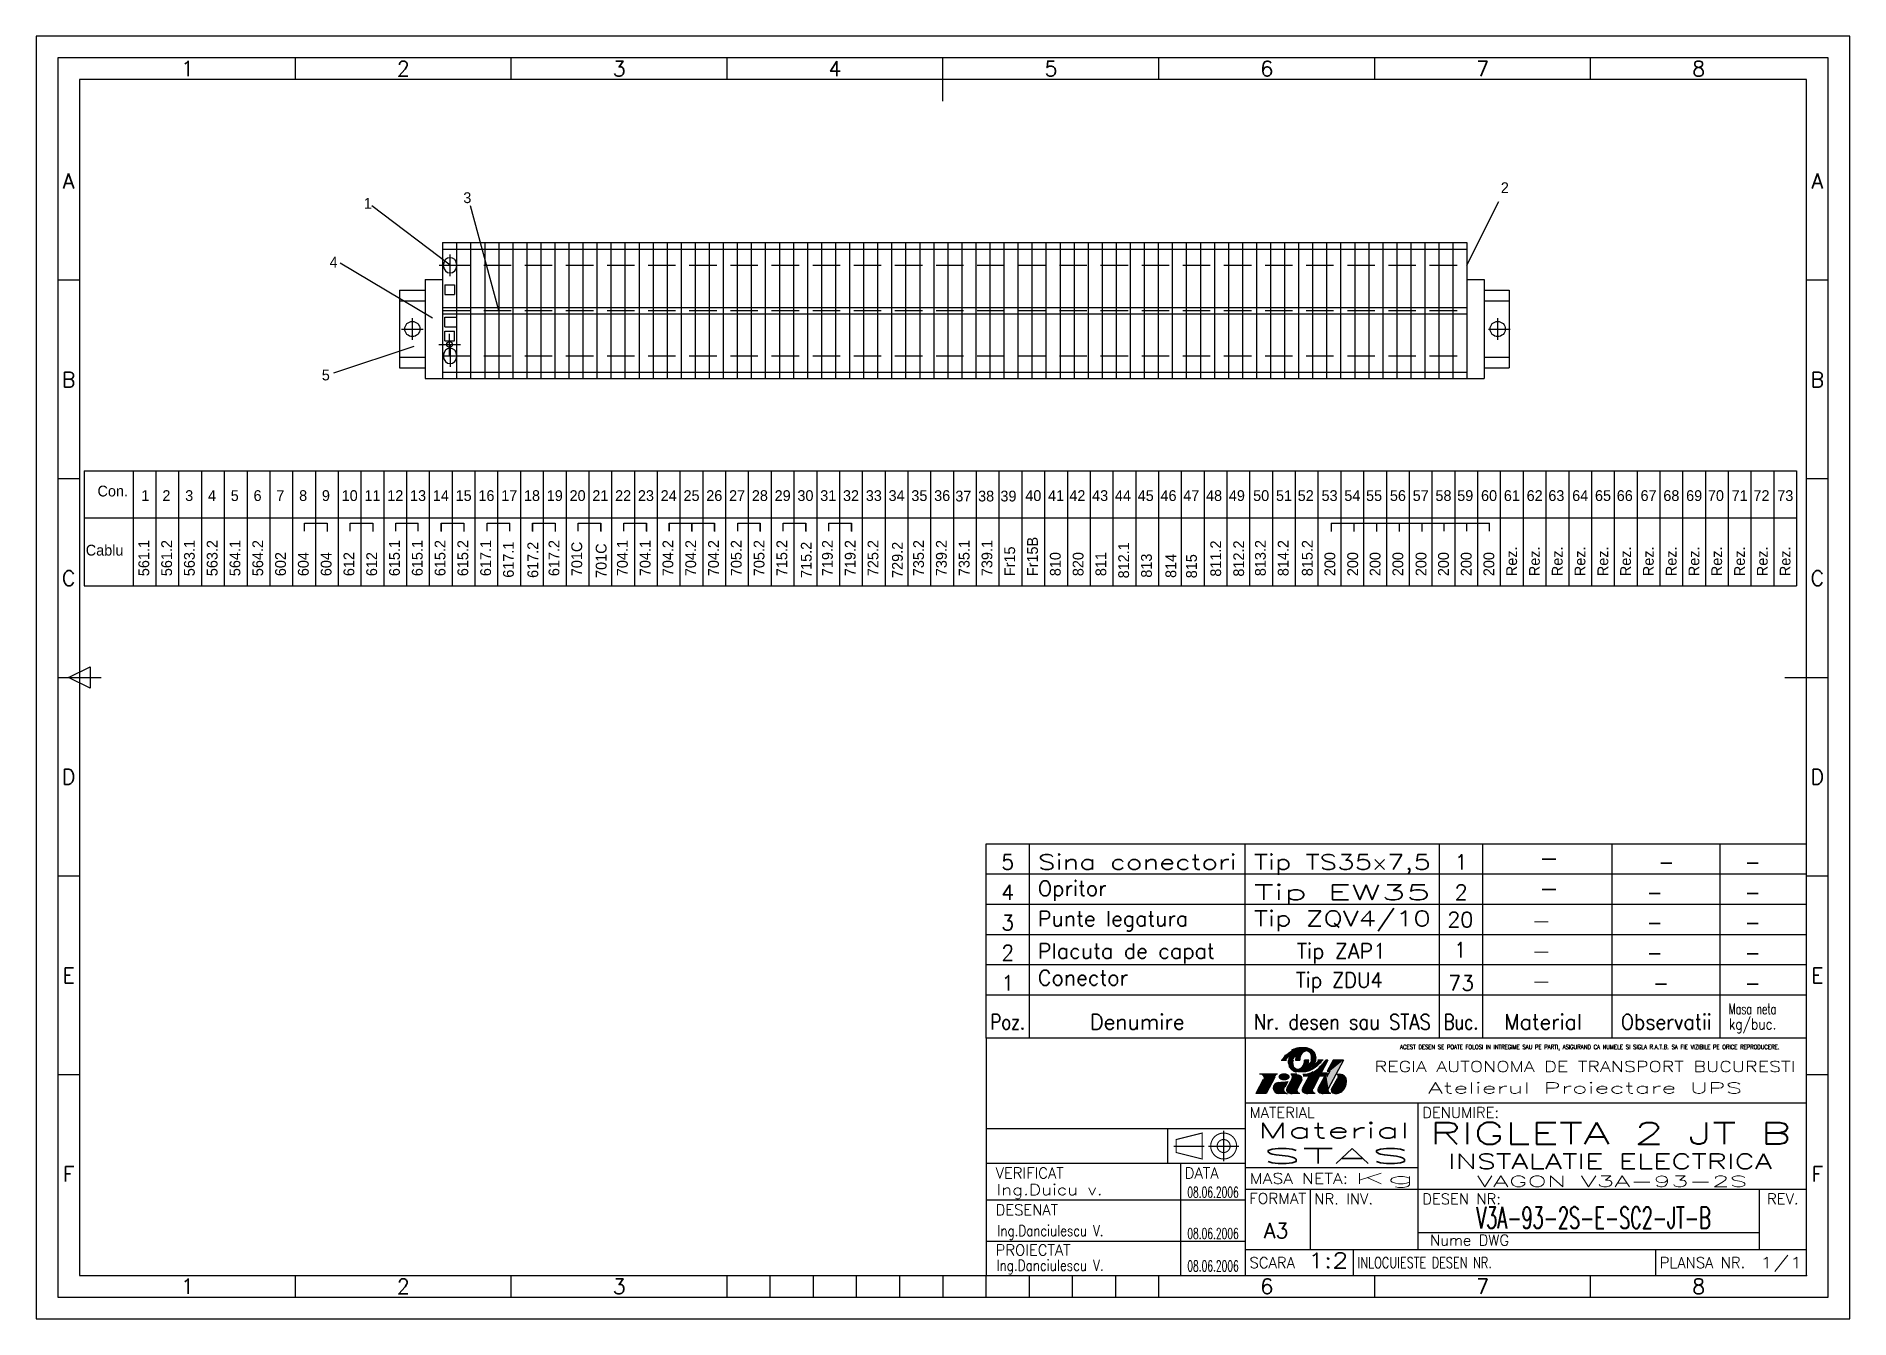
# Model space of a CAD drawing. Header units: millimetres. Extents: x 58 to 478, y 12 to 309.
import ezdxf
from ezdxf.enums import TextEntityAlignment as Align

# ---------------------------------------------------------------- set-up
doc = ezdxf.new("R2010")
doc.units = ezdxf.units.MM
doc.linetypes.add('DASHED2', pattern=[9.525, 6.35, -3.175])
doc.layers.add('LIN_GR', color=3, linetype='Continuous')
doc.layers.add('LIN_SUB', color=7, linetype='Continuous')
doc.styles.add('ISO', font='SIMPLEX.SHX')
doc.styles.add('ISOCP', font='SIMPLEX.SHX')
doc.styles.add('ROMANC', font='romanc')

msp = doc.modelspace()

# ---------------------------------------------------------------- texts
at = {"color": 50}
for s, style, p in [('1', 'ISOCP', (93.37, 301.73)), ('2', 'ISO', (143.37, 301.73)), ('3', 'ISO', (193.37, 301.73)), ('4', 'ISO', (243.37, 301.73)), ('5', 'ISO', (293.37, 301.73)), ('6', 'ISO', (343.37, 301.73)), ('7', 'ISO', (393.37, 301.73)), ('8', 'ISO', (443.37, 301.73)), ('A', 'ISO', (65.87, 275.73)), ('A', 'ISO', (470.87, 275.73)), ('B', 'ISO', (65.87, 229.73)), ('B', 'ISO', (470.87, 229.73)), ('C', 'ISO', (65.87, 183.73)), ('C', 'ISO', (470.87, 183.73)), ('D', 'ISO', (65.87, 137.73)), ('D', 'ISO', (470.87, 137.73)), ('E', 'ISO', (65.87, 91.73)), ('E', 'ISO', (470.87, 91.73)), ('F', 'ISO', (65.87, 45.73)), ('F', 'ISO', (470.87, 45.73)), ('1', 'ISOCP', (93.37, 19.73)), ('2', 'ISO', (143.37, 19.73)), ('3', 'ISO', (193.37, 19.73)), ('6', 'ISO', (343.37, 19.73)), ('7', 'ISO', (393.37, 19.73)), ('8', 'ISO', (443.37, 19.73))]:
    msp.add_text(s, height=3.5, dxfattribs=dict(at, style=style)).set_placement(p, align=Align.MIDDLE)
at = {"color": 1}
for s, p in [('3', (157.27, 270.6)), ('2', (397.56, 272.91)), ('1', (134.24, 269.3)), ('4', (126.29, 255.66)), ('5', (124.5, 229.54))]:
    msp.add_text(s, height=2.5, dxfattribs=at).set_placement(p)
at = {"color": 2}
for s, p in [('Con.', (72.55, 202.66)), ('1', (82.69, 201.61)), ('2', (87.58, 201.61)), ('3', (92.86, 201.61)), ('4', (98.14, 201.61)), ('5', (103.41, 201.61)), ('6', (108.69, 201.61)), ('7', (113.97, 201.61)), ('8', (119.25, 201.61)), ('9', (124.52, 201.61)), ('10', (129.1, 201.61)), ('11', (134.38, 201.61)), ('12', (139.66, 201.61)), ('13', (144.94, 201.61)), ('14', (150.21, 201.61)), ('15', (155.49, 201.61)), ('16', (160.77, 201.61)), ('17', (166.05, 201.61)), ('18', (171.32, 201.61)), ('19', (176.6, 201.61)), ('20', (181.88, 201.61)), ('21', (187.16, 201.61)), ('22', (192.43, 201.61)), ('23', (197.71, 201.61)), ('24', (202.99, 201.61)), ('25', (208.27, 201.61)), ('26', (213.54, 201.61)), ('27', (218.82, 201.61)), ('28', (224.1, 201.61)), ('29', (229.38, 201.61)), ('30', (234.65, 201.61)), ('31', (239.93, 201.61)), ('32', (245.21, 201.61)), ('33', (250.49, 201.61)), ('34', (255.76, 201.61)), ('35', (261.04, 201.61)), ('36', (266.32, 201.61)), ('37', (271.22, 201.5)), ('38', (276.5, 201.5)), ('39', (281.67, 201.5)), ('40', (287.43, 201.61)), ('41', (292.71, 201.61)), ('42', (297.63, 201.61)), ('43', (302.9, 201.61)), ('44', (308.18, 201.61)), ('45', (313.46, 201.61)), ('46', (318.74, 201.61)), ('47', (324.01, 201.61)), ('48', (329.29, 201.61)), ('49', (334.57, 201.61)), ('50', (340.2, 201.61)), ('51', (345.48, 201.61)), ('52', (350.52, 201.61)), ('53', (356.04, 201.61)), ('54', (361.31, 201.61)), ('55', (366.35, 201.61)), ('56', (371.87, 201.61)), ('57', (377.15, 201.61)), ('58', (382.42, 201.61)), ('59', (387.46, 201.61)), ('60', (392.98, 201.61)), ('61', (398.26, 201.61)), ('62', (403.54, 201.61)), ('63', (408.57, 201.61)), ('64', (414.09, 201.61)), ('65', (419.37, 201.61)), ('66', (424.41, 201.61)), ('67', (429.92, 201.61)), ('68', (435.2, 201.61)), ('69', (440.48, 201.61)), ('70', (445.52, 201.61)), ('71', (451.03, 201.61)), ('72', (456.07, 201.61)), ('73', (461.59, 201.61)), ('Cablu', (69.83, 188.97))]:
    msp.add_text(s, height=2.5, dxfattribs=at).set_placement(p)
for s, p in [('561.1', (84.53, 184.2)), ('561.2', (89.81, 184.2)), ('563.1', (95.08, 184.2)), ('563.2', (100.36, 184.2)), ('564.1', (105.64, 184.2)), ('564.2', (110.92, 184.2)), ('602', (116.19, 184.2)), ('604', (121.47, 184.2)), ('604', (126.75, 184.2)), ('612', (132.03, 184.2)), ('612', (137.3, 184.2)), ('615.1', (142.58, 184.2)), ('615.1', (147.86, 184.2)), ('615.2', (153.14, 184.2)), ('615.2', (158.41, 184.2)), ('617.1', (163.69, 184.2)), ('617.1', (168.97, 183.84)), ('617.2', (174.62, 183.79)), ('617.2', (179.52, 184.2)), ('701C', (184.8, 184.2)), ('701C', (190.45, 183.79)), ('704.1', (195.36, 184.2)), ('704.1', (200.63, 184.2)), ('704.2', (205.91, 184.2)), ('704.2', (211.19, 184.2)), ('704.2', (216.47, 184.2)), ('705.2', (221.74, 184.2)), ('705.2', (227.02, 184.2)), ('715.2', (232.3, 184.2)), ('715.2', (237.95, 183.79)), ('719.2', (242.85, 184.2)), ('719.2', (248.13, 184.2)), ('725.2', (253.41, 184.2)), ('729.2', (259.06, 183.79)), ('735.2', (263.96, 184.2)), ('739.2', (269.24, 184.2)), ('735.1', (274.52, 184.2)), ('739.1', (279.8, 184.2)), ('Fr15', (285.07, 184.2)), ('Fr15B', (290.35, 184.2)), ('810', (295.63, 184.2)), ('820', (300.91, 184.2)), ('811', (306.18, 184.2)), ('812.1', (311.46, 183.69)), ('813', (316.74, 183.84)), ('814', (322.39, 183.79)), ('815', (327.17, 183.72)), ('811.2', (332.78, 184.09)), ('812.2', (338.1, 184.1)), ('813.2', (343.13, 184.2)), ('814.2', (348.41, 184.2)), ('815.2', (353.99, 184.2)), ('200', (359.22, 184.2)), ('200', (364.5, 184.2)), ('200', (369.69, 184.2)), ('200', (374.97, 184.2)), ('200', (380.33, 184.2)), ('200', (385.53, 184.2)), ('200', (390.8, 184.2)), ('200', (396.04, 184.2)), ('Rez.', (401.32, 184.2)), ('Rez.', (406.59, 184.2)), ('Rez.', (411.87, 184.2)), ('Rez.', (417.15, 184.2)), ('Rez.', (422.43, 184.2)), ('Rez.', (427.7, 184.2)), ('Rez.', (432.98, 184.2)), ('Rez.', (438.26, 184.2)), ('Rez.', (443.54, 184.2)), ('Rez.', (448.81, 184.2)), ('Rez.', (454.09, 184.2)), ('Rez.', (459.37, 184.2)), ('Rez.', (464.65, 184.2))]:
    msp.add_text(s, height=2.5, rotation=90, dxfattribs=at).set_placement(p)
at = {"layer": 'LIN_GR', "color": 3, "style": 'ISOCP'}
for s, p in [('5', (283.37, 116.23)), ('4', (283.37, 109.23)), ('3', (283.37, 102.23)), ('2', (283.37, 95.23)), ('1', (283.37, 88.23))]:
    msp.add_text(s, height=3.5, dxfattribs=at).set_placement(p, align=Align.CENTER)
at = {"layer": 'LIN_SUB', "color": 2, "style": 'ISOCP'}
for s, height, width, p, p2 in [('Sina conectori', 3.5, 1.226667, (290.37, 116.23), (336.37, 116.23)), ('Tip TS35x7,5', 3.5, 1.211823, (340.37, 116.23), (381.37, 116.23)), ('   -   ', 3.5, 0.942857, (397.37, 117.13), (419.37, 117.13)), ('Tip EW35', 3.5, 1.744681, (340.37, 109.23), (381.37, 109.23)), ('   -   ', 3.5, 0.942857, (397.37, 110.13), (419.37, 110.13)), ('Tip ZQV4/10', 3.5, 1.242424, (340.37, 103.18), (381.37, 103.18)), ('   -   ', 2.5, 1.32, (395.59, 103.09), (417.59, 103.09)), ('   -   ', 2.5, 1.32, (395.59, 96.09), (417.59, 96.09)), ('   -   ', 2.5, 1.32, (395.59, 89.09), (417.59, 89.09)), ('Masa neta', 2.5, 0.573913, (450.37, 82.73), (461.37, 82.73)), ('Poz.', 3.5, 0.813559, (279.37, 79.23), (287.37, 79.23)), ('Nr. desen sau STAS', 3.5, 0.763975, (340.37, 79.23), (381.37, 79.23)), ('Buc.', 3.5, 0.8, (384.37, 79.23), (392.37, 79.23)), ('Material', 3.5, 0.93913, (398.37, 79.23), (416.37, 79.23)), ('Observatii', 3.5, 0.851351, (425.37, 79.23), (446.37, 79.23)), ('kg/buc.', 2.5, 0.796552, (450.37, 79.23), (461.37, 79.23))]:
    msp.add_text(s, height=height, dxfattribs=dict(at, width=width)).set_placement(p, p2, align=Align.FIT)
for s, p in [('1', (388.37, 116.23)), ('2', (388.37, 109.23)), ('20', (388.18, 102.92)), ('1', (388.18, 95.92)), ('73', (388.37, 88.23)), ('Denumire', (313.37, 79.23))]:
    msp.add_text(s, height=3.5, dxfattribs=at).set_placement(p, align=Align.CENTER)
at = {"layer": 'LIN_SUB', "color": 2, "style": 'ISOCP', "width": 0.942857}
for s, p in [('-', (434.08, 116.23)), ('  -', (426.85, 109.23)), ('  -', (426.85, 102.23)), ('  -', (426.85, 95.23)), ('Tip ZDU4', (350.12, 88.94))]:
    msp.add_text(s, height=3.5, dxfattribs=at).set_placement(p)
for p in [(455.87, 116.23), (455.87, 109.23), (455.87, 102.23), (455.87, 95.23), (434.64, 88.23), (455.87, 88.23)]:
    msp.add_text('-', height=3.5, dxfattribs=at).set_placement(p, align=Align.CENTER)
at = {"layer": 'LIN_SUB', "color": 2, "style": 'ISOCP'}
for s, p in [('Opritor', (290.37, 110.14)), ('Punte legatura', (290.37, 103.14)), ('Conector', (290.37, 89.44))]:
    msp.add_text(s, height=3.5, dxfattribs=at).set_placement(p)
at = {"layer": 'LIN_SUB', "color": 50, "style": 'ISOCP', "width": 0.891304}
msp.add_text('Placuta de capat', height=3.5, dxfattribs=at).set_placement((290.34, 95.64), (331.34, 95.64), align=Align.FIT)
at = {"layer": 'LIN_SUB', "color": 50, "style": 'ISOCP'}
msp.add_text('Tip ZAP1', height=3.5, dxfattribs=at).set_placement((350.29, 95.64))

# ---------------------------------------------------------------- blocks, each defined once
blk = doc.blocks.new('ind3_12')
at = {"color": 70}
for p, q in [((0, 55), (-190, 55)), ((-190, 55), (-190, 0)), ((-130, 55), (-130, 0)), ((-130, 40), (0, 40)), ((-190, 26), (-130, 26))]:
    blk.add_line(p, q, dxfattribs=at)
at = {"color": 40}
for p, q in [((-122.56, 46.63), (-126.68, 46.63)), ((-121.71, 49.9), (-120.46, 49.9)), ((-118.05, 46.63), (-119.46, 46.63)), ((-118.34, 49.9), (-117.36, 49.9)), ((-115.18, 46.28), (-116.74, 43.36)), ((-116.7, 46.63), (-116.29, 46.65)), ((-116.6, 46.28), (-115.18, 46.28)), ((-115.31, 49.9), (-116.29, 49.9)), ((-116.29, 46.65), (-115.69, 46.73)), ((-115.69, 46.73), (-115.27, 46.82)), ((-115.27, 46.82), (-114.78, 46.97)), ((-114.78, 46.97), (-114.27, 47.24)), ((-112.77, 46.28), (-114.38, 43.26)), ((-111.94, 49.9), (-113.19, 49.9)), ((-112.95, 48.16), (-112.68, 48.4)), ((-112.77, 46.28), (-111.36, 46.28)), ((-112.68, 48.4), (-112.61, 48.47)), ((-110.84, 49.9), (-112.41, 46.97)), ((-112.41, 46.97), (-110.99, 46.97)), ((-110.84, 49.9), (-111.36, 49.9)), ((-110.99, 46.97), (-111.36, 46.28)), ((-110.41, 47.32), (-111.15, 45.93)), ((-109.64, 49.9), (-111.01, 47.32)), ((-111.01, 47.32), (-110.41, 47.32)), ((-107.23, 49.9), (-110.77, 43.26)), ((-107.23, 49.9), (-109.64, 49.9)), ((-108.78, 46.63), (-108.09, 46.63)), ((-125.82, 45.38), (-127.54, 42.15)), ((-125.13, 42.15), (-127.54, 42.15)), ((-123.11, 45.94), (-125.13, 42.15)), ((-120.23, 42.15), (-122.21, 42.15)), ((-120.12, 44.91), (-120.81, 43.6)), ((-119.12, 45.67), (-120.36, 43.36)), ((-117.39, 42.15), (-119.15, 42.15)), ((-116.85, 45.42), (-118, 43.26)), ((-117.39, 42.15), (-117.72, 42.33)), ((-113.77, 42.15), (-115.53, 42.15)), ((-113.77, 42.15), (-114.1, 42.33)), ((-111.75, 45.93), (-113.13, 43.36)), ((-110.16, 42.15), (-111.92, 42.15)), ((-111.75, 45.93), (-111.15, 45.93)), ((-110.16, 42.15), (-110.49, 42.33)), ((-108.74, 45.59), (-109.99, 43.26))]:
    blk.add_line(p, q, dxfattribs=at)
at = {"color": 240}
for p, q in [((-90, 40), (-90, 6)), ((-130, 34), (-190, 34)), ((-148, 34), (-148, 26)), ((-146.5, 30), (-139.5, 30)), ((-138.5, 30), (-131.5, 30)), ((-135, 33.5), (-135, 26.5)), ((-145, 26), (-145, 0)), ((-130, 25), (-90, 25)), ((-190, 17.5), (-130, 17.5)), ((-130, 20), (0, 20)), ((-115, 20), (-115, 6)), ((-11, 20), (-11, 6)), ((-90, 10), (-11, 10)), ((-190, 8), (-130, 8)), ((-130, 6), (0, 6)), ((-105, 6), (-105, 0)), ((-35, 6), (-35, 0))]:
    blk.add_line(p, q, dxfattribs=at)
at = {"color": 40}
for points in [[(-114.74, 49.9, 0.04888), (-114.64, 50.37, 0.067418), (-114.64, 50.71, 0.012512), (-114.71, 51.12, 0.046313), (-114.74, 51.23, 0.02866), (-114.83, 51.43, 0.04799), (-114.9, 51.53, 0.027533), (-115.01, 51.65, 0.02878), (-115.12, 51.74, 0.020408), (-115.27, 51.85, 0.028785), (-115.38, 51.91, 0.02307), (-115.48, 51.96, 0.025276), (-115.58, 51.99, 0.029587), (-115.69, 52.01, 0.0261), (-115.8, 52.02, 0.034106), (-115.93, 52.02, 0.03305), (-116.05, 52, 0.031407), (-116.17, 51.97, 0.027201), (-116.3, 51.91, 0.027571), (-116.45, 51.82, 0.032433), (-116.58, 51.73, 0.017982), (-116.7, 51.62, 0.025528), (-116.79, 51.53, 0.009898), (-116.89, 51.41, 0.014131), (-116.96, 51.31, 0.005952), (-117.02, 51.22, 0.007874), (-117.06, 51.15, 0.013516), (-117.13, 51.03, 0.012262), (-117.2, 50.9, 0.010996), (-117.25, 50.78, 0.020912), (-117.28, 50.71, 0.006638), (-117.28, 50.69, 0.003922), (-117.3, 50.64, 0.014081), (-117.33, 50.52, 0.011261), (-117.36, 50.37, 0.018498), (-117.36, 50.34, 0.00311), (-117.38, 50.18, 0.039527), (-117.38, 50.07, 0.0256), (-117.36, 49.9)], [(-113.68, 49.9, 0.047001), (-113.61, 50.39, 0.072657), (-113.64, 50.71, 0.024176), (-113.81, 51.3, 0.05712), (-113.92, 51.53, 0.02409), (-114.05, 51.71, 0.014395), (-114.28, 51.99, 0.046768), (-114.45, 52.15, 0.031027), (-114.74, 52.35)], [(-119.97, 49.9, 0.047001), (-120.05, 49.4, 0.072657), (-120.01, 49.08, 0.024176), (-119.84, 48.49, 0.05712), (-119.73, 48.26, 0.02409), (-119.6, 48.09, 0.014395), (-119.38, 47.81, 0.046768), (-119.2, 47.65, 0.031027), (-118.91, 47.44)], [(-118.91, 49.9, 0.04888), (-119.02, 49.43, 0.067418), (-119.01, 49.08, 0.012512), (-118.94, 48.67, 0.046313), (-118.91, 48.56, 0.02866), (-118.82, 48.37, 0.04799), (-118.75, 48.26, 0.027533), (-118.64, 48.15, 0.02878), (-118.53, 48.05, 0.020408), (-118.39, 47.95, 0.028785), (-118.28, 47.88, 0.02307), (-118.17, 47.84, 0.025276), (-118.07, 47.8, 0.029587), (-117.97, 47.78, 0.0261), (-117.85, 47.77, 0.034106), (-117.73, 47.77, 0.03305), (-117.6, 47.79, 0.031407), (-117.48, 47.83, 0.027201), (-117.36, 47.88, 0.027571), (-117.2, 47.97, 0.032433), (-117.07, 48.06, 0.017982), (-116.95, 48.18, 0.025528), (-116.87, 48.26, 0.009898), (-116.76, 48.39, 0.014131), (-116.7, 48.48, 0.005952), (-116.63, 48.57, 0.007874), (-116.59, 48.64, 0.013516), (-116.52, 48.76, 0.012262), (-116.45, 48.9, 0.010996), (-116.4, 49.02, 0.020912), (-116.38, 49.08, 0.006638), (-116.37, 49.11, 0.003922), (-116.35, 49.16, 0.014081), (-116.32, 49.28, 0.011261), (-116.29, 49.42, 0.018498), (-116.29, 49.45, 0.00311), (-116.27, 49.61, 0.039527), (-116.27, 49.73, 0.0256), (-116.29, 49.9)]]:
    blk.add_lwpolyline(points, format="xyb", dxfattribs=at)
at = {"color": 40, "flags": 128}
blk.add_lwpolyline([(-108.71, 42.18, 0.07519), (-108.1, 42.37, 0.103495), (-107.27, 43.01, 0.091904), (-106.74, 43.94, 0.085107), (-106.54, 45.08, 0.085107)], format="xyb", dxfattribs=at)
at = {"color": 240}
for points in [[(-146, 31.5, 0.25, 0.25, 0), (-140, 33, 0.25, 0.25, 0), (-140, 27, 0.25, 0.25, 0), (-146, 28.5, 0.25, 0.25, 0)], [(-135, 31.5, 0.25, 0.25, 1), (-135, 28.5, 0.25, 0.25, 1)]]:
    blk.add_lwpolyline(points, format="xyseb", close=True, dxfattribs=at)
blk.add_lwpolyline([(-135, 33, 0.25, 0.25, 1), (-135, 27, 0.25, 0.25, 1), (-135, 33, 0.25, 0.25, 1)], format="xyseb", dxfattribs=at)
at = {"color": 40}
for centre, radius, start, end in [((-96.55, 26.7), 34.29, 134.6817, 135.4865), ((-117.71, 49.53), 2.3, 144.0002, 170.76), ((-117.8, 49.83), 2.74, 113.911, 122.24), ((-115.81, 45.34), 7.65, 108.9325, 113.911), ((-115.07, 49.86), 3.27, 161.7905, 179.2848), ((-117.59, 50.52), 2.17, 96.8211, 108.9325), ((-116.41, 40.67), 12.1, 91.6964, 96.8211), ((-116.61, 47.25), 5.51, 78.6042, 91.6964), ((-116, 50.28), 2.42, 58.8019, 78.6042), ((-119.73, 46), 0.689, 331.9275, 66.4849), ((-117.66, 49.52), 2.42, 238.8019, 258.6042), ((-118.58, 49.94), 3.27, 341.7905, 359.2848), ((-115.94, 50.27), 2.3, 324.0002, 350.76), ((-145.94, 81.79), 47.13, 315, 315.973), ((-113.12, 49.86), 0.893, 316.8981, 318.6566), ((-115.09, 51.98), 4.23, 315.973, 321.3402), ((-122.28, 57.73), 13.43, 321.3402, 324.353), ((-108.09, 45.08), 1.55, 0, 90), ((-122.21, 43.44), 1.29, 94.5979, 270), ((-177.94, 750.15), 707.62, 274.50891, 274.68697), ((-120.23, 42.84), 0.689, 201.8729, 270), ((-119.75, 43.03), 0.689, 151.9275, 234.4615), ((-119.15, 43.87), 1.72, 234.4615, 270), ((-117.39, 42.94), 0.689, 151.9275, 241.9275), ((-116.14, 43.03), 0.689, 151.9275, 234.4615), ((-115.53, 43.87), 1.72, 234.4615, 270), ((-113.78, 42.94), 0.689, 151.9275, 241.9275), ((-112.52, 43.03), 0.689, 151.9275, 234.4615), ((-111.92, 43.87), 1.72, 234.4615, 270), ((-110.16, 42.94), 0.689, 151.9275, 241.9275), ((-109.38, 42.94), 0.689, 151.9275, 242.7821), ((-108.99, 43.7), 1.55, 242.7821, 280.2311)]:
    blk.add_arc(centre, radius, start, end, dxfattribs=at)
blk.add_point((0, 0))
for points in [[(-121.71, 49.9), (-120.46, 49.9), (-121.21, 50.52), (-120.18, 50.33)], [(-121.21, 50.52), (-120.18, 50.33), (-120.72, 51.03), (-119.93, 50.59)], [(-120.72, 51.03), (-119.93, 50.59), (-120.22, 51.49), (-119.57, 50.88)], [(-120.22, 51.49), (-119.57, 50.88), (-119.6, 51.93), (-118.18, 50.88)], [(-119.84, 50.38), (-118.6, 50.45), (-119.97, 49.9), (-118.91, 49.9)], [(-119.57, 50.88), (-118.18, 50.88), (-119.84, 50.38), (-118.6, 50.45)], [(-119.6, 51.93), (-118.18, 50.88), (-118.87, 52.35), (-118.18, 50.88)], [(-118.87, 52.35), (-118.18, 50.88), (-118.21, 52.6), (-118.18, 50.88)], [(-117.31, 50.61), (-118.27, 50.54), (-117.37, 50.27), (-118.32, 50.22)], [(-117.09, 51.1), (-118.18, 50.88), (-117.31, 50.61), (-118.27, 50.54)], [(-118.21, 52.6), (-118.18, 50.88), (-117.81, 52.68), (-118.18, 50.88)], [(-116.87, 52.76), (-118.18, 50.88), (-116.31, 52.75), (-118.18, 50.88)], [(-117.81, 52.68), (-118.18, 50.88), (-116.87, 52.76), (-118.18, 50.88)], [(-116.08, 51.99), (-116.31, 52.75), (-116.62, 51.7), (-118.18, 50.88)], [(-116.62, 51.7), (-118.18, 50.88), (-117.09, 51.1), (-118.18, 50.88)], [(-115.84, 51.99), (-116.08, 51.99), (-116.32, 51.86)], [(-116.31, 52.75), (-115.41, 52.63), (-115.84, 52.71)], [(-115.54, 51.98), (-115.41, 52.63), (-116.08, 51.99), (-116.31, 52.75)], [(-115.84, 51.99), (-115.54, 51.98), (-115.91, 51.97), (-115.51, 51.96)], [(-115.73, 51.96), (-115.33, 51.85), (-115.51, 51.96)], [(-115.09, 51.72), (-114.87, 52.42), (-115.54, 51.98), (-115.41, 52.63)], [(-115.41, 52.63), (-114.87, 52.42), (-115.11, 52.53)], [(-114.87, 51.48), (-114.18, 51.87), (-115.09, 51.72), (-114.87, 52.42)], [(-114.87, 52.42), (-114.18, 51.87), (-114.48, 52.17)], [(-114.68, 50.99), (-113.86, 51.41), (-114.87, 51.48), (-114.18, 51.87)], [(-114.63, 50.55), (-113.67, 50.85), (-114.68, 50.99), (-113.86, 51.41)], [(-114.65, 50.25), (-113.62, 50.26), (-114.63, 50.55), (-113.67, 50.85)], [(-113.67, 50.85), (-113.62, 50.26), (-113.61, 50.56)], [(-126.68, 46.63), (-122.56, 46.63), (-126.26, 46.53), (-122.84, 46.34)], [(-126.26, 46.53), (-122.84, 46.34), (-125.96, 46.29), (-123.05, 46.05)], [(-123.05, 46.05), (-125.96, 46.29), (-123.11, 45.94), (-125.77, 45.87)], [(-122.2, 46.34), (-122.22, 45.73), (-122.28, 46.18), (-122.28, 45.84)], [(-122.07, 46.5), (-122.04, 45.53), (-122.2, 46.34), (-122.22, 45.73)], [(-121.94, 46.59), (-121.9, 45.43), (-122.07, 46.5), (-122.04, 45.53)], [(-121.78, 46.68), (-121.71, 45.34), (-121.94, 46.59), (-121.9, 45.43)], [(-121.62, 46.75), (-121.56, 45.28), (-121.78, 46.68), (-121.71, 45.34)], [(-121.46, 46.79), (-121.43, 45.25), (-121.62, 46.75), (-121.56, 45.28)], [(-121.33, 46.82), (-121.31, 45.23), (-121.46, 46.79), (-121.43, 45.25)], [(-121.21, 46.83), (-121.2, 45.22), (-121.33, 46.82), (-121.31, 45.23)], [(-121.21, 46.83), (-121.1, 46.84), (-121.09, 45.21)], [(-121.09, 45.21), (-120.9, 45.21), (-121.21, 46.83), (-121.2, 45.22)], [(-121.1, 46.84), (-120.91, 46.84), (-121.09, 45.21), (-120.9, 45.21)], [(-120.9, 45.21), (-120.91, 46.84), (-120.81, 45.22), (-120.81, 46.83)], [(-120.81, 45.22), (-120.81, 46.83), (-120.68, 45.23), (-120.69, 46.82)], [(-120.68, 45.23), (-120.69, 46.82), (-120.56, 45.25), (-120.55, 46.79)], [(-120.56, 45.25), (-120.55, 46.79), (-120.42, 45.29), (-120.43, 46.76)], [(-120.42, 45.29), (-120.43, 46.76), (-120.27, 45.34), (-120.27, 46.7)], [(-120.27, 45.34), (-120.27, 46.7), (-120.14, 45.41), (-120.13, 46.63)], [(-120.14, 45.41), (-120.13, 46.63), (-119.97, 45.52), (-119.99, 46.54)], [(-119.97, 49.9), (-118.91, 49.9), (-120.05, 49.4), (-119, 49.53)], [(-120.05, 49.4), (-119, 49.53), (-119.94, 48.79), (-119, 49.02)], [(-120.05, 49.4), (-119.94, 48.79), (-120.04, 49.24)], [(-120.04, 49.24), (-119.94, 48.79), (-120.03, 49.13)], [(-119.97, 45.52), (-119.99, 46.54), (-119.84, 45.65), (-119.88, 46.44)], [(-119.94, 48.79), (-119, 49.02), (-119.72, 48.25), (-118.92, 48.6)], [(-119.84, 45.65), (-119.88, 46.44), (-119.74, 45.8), (-119.77, 46.3)], [(-119.74, 45.8), (-119.77, 46.3), (-119.71, 45.9), (-119.72, 46.2)], [(-119.72, 48.25), (-118.92, 48.6), (-119.33, 47.76), (-118.75, 48.27)], [(-119.72, 46.2), (-119.71, 45.9), (-119.7, 46.13), (-119.69, 46.02)], [(-119.46, 46.63), (-118.05, 46.63), (-119.08, 46.21), (-117.05, 46.31)], [(-119.33, 47.76), (-118.75, 48.27), (-118.77, 47.37), (-118.43, 47.98)], [(-119.25, 46.4), (-119.09, 46.04), (-119.08, 46.21)], [(-119.08, 46.21), (-117.05, 46.31), (-119.12, 45.67), (-116.78, 45.9)], [(-118.77, 47.37), (-118.43, 47.98), (-118.32, 47.19), (-118.12, 47.82)], [(-117.37, 50.27), (-118.32, 50.22), (-117.36, 49.9), (-118.34, 49.9)], [(-118.32, 47.19), (-118.12, 47.82), (-117.71, 47.07), (-117.72, 47.77)], [(-118.05, 46.63), (-117.05, 46.31), (-117.7, 46.59), (-117.41, 46.5)], [(-117.71, 47.07), (-117.72, 47.77), (-117.14, 47.03), (-117.33, 47.9)], [(-117.14, 47.03), (-117.33, 47.9), (-116.45, 47.06), (-117.04, 48.09)], [(-117.05, 46.31), (-116.78, 45.9), (-116.88, 46.12)], [(-116.45, 47.06), (-117.04, 48.09), (-115.94, 47.1), (-116.74, 48.42)], [(-116.7, 48.48), (-115.12, 47.31), (-116.74, 48.42)], [(-116.7, 48.48), (-116.7, 48.48), (-116.74, 48.42)], [(-115.94, 47.1), (-116.74, 48.42), (-115.12, 47.31), (-116.74, 48.42)], [(-115.18, 46.28), (-112.77, 46.28), (-116.74, 43.36), (-114.38, 43.26)], [(-116.45, 48.9), (-115.12, 47.31), (-116.7, 48.48)], [(-116.22, 46.66), (-116.7, 46.63), (-116.6, 46.28)], [(-116.6, 46.28), (-111.36, 46.28), (-116.22, 46.66), (-112.41, 46.97)], [(-116.4, 49.03), (-115.48, 48.92), (-116.45, 48.9), (-115.12, 47.31)], [(-116.29, 49.44), (-115.35, 49.44), (-116.4, 49.03), (-115.48, 48.92)], [(-116.29, 49.9), (-115.31, 49.9), (-116.29, 49.44), (-115.35, 49.44)], [(-116.22, 46.66), (-115.25, 46.82), (-115, 46.76)], [(-115.48, 48.92), (-114.09, 48.92), (-115.01, 49.4), (-113.85, 49.33)], [(-115.48, 48.92), (-114.59, 48.13), (-115.12, 47.31)], [(-115.48, 48.92), (-114.09, 48.92), (-114.18, 47.78), (-115.12, 47.31)], [(-115.25, 46.82), (-114.79, 46.97), (-115, 46.76)], [(-115.01, 49.4), (-113.85, 49.33), (-114.75, 49.87), (-113.72, 49.72)], [(-115, 46.76), (-115, 46.76), (-114.79, 46.97), (-114.45, 46.8)], [(-114.35, 47.19), (-112.41, 46.97), (-114.79, 46.97), (-114.45, 46.8)], [(-114.75, 49.87), (-113.72, 49.72), (-114.65, 50.25), (-113.62, 50.26)], [(-114.09, 48.92), (-114.18, 47.78), (-114.59, 48.13)], [(-113.9, 47.46), (-112.41, 46.97), (-114.35, 47.19), (-112.41, 46.97)], [(-114.09, 48.92), (-113.61, 48.17), (-114.18, 47.78)], [(-113.69, 49.23), (-112.95, 48.75), (-114.09, 48.92), (-113.61, 48.17)], [(-113.49, 47.75), (-113.9, 47.46), (-112.41, 46.97)], [(-113.4, 49.55), (-112.44, 49.28), (-113.69, 49.23), (-112.95, 48.75)], [(-113.03, 48.1), (-112.41, 46.97), (-113.49, 47.75), (-112.41, 46.97)], [(-113.19, 49.9), (-111.94, 49.9), (-113.4, 49.55), (-112.44, 49.28)], [(-112.65, 48.42), (-112.41, 46.97), (-113.03, 48.1), (-112.41, 46.97)], [(-112.22, 48.86), (-112.41, 46.97), (-112.65, 48.42), (-112.41, 46.97)], [(-111.36, 49.9), (-110.84, 49.9), (-111.76, 49.37), (-112.41, 46.97)], [(-111.76, 49.37), (-112.41, 46.97), (-112.22, 48.86), (-112.41, 46.97)], [(-112.41, 46.97), (-110.99, 46.97), (-111.36, 46.28)], [(-110.41, 47.32), (-107.23, 49.9), (-111.15, 45.93), (-110.73, 43.34)], [(-109.64, 49.9), (-107.23, 49.9), (-111.01, 47.32), (-110.41, 47.32)], [(-108.78, 46.63), (-108.43, 46.63), (-108.69, 46.43), (-108.49, 46.44)], [(-108.74, 45.59), (-108.09, 46.63), (-108.66, 45.8)], [(-108.74, 45.59), (-106.98, 46.16), (-108.09, 46.63)], [(-108.69, 46.43), (-108.49, 46.44), (-108.64, 46.23), (-108.56, 46.21)], [(-108.43, 46.63), (-108.63, 46.02), (-108.09, 46.63), (-108.66, 45.8)], [(-108.66, 45.8), (-108.66, 45.8), (-108.43, 46.63), (-108.63, 46.02)], [(-108.64, 46.23), (-108.56, 46.21), (-108.63, 46.02)], [(-108.09, 46.63), (-106.98, 46.16), (-107.61, 46.55), (-107.23, 46.37)], [(-125.82, 45.38), (-123.11, 45.94), (-127.54, 42.15), (-125.13, 42.15)], [(-125.76, 45.63), (-123.11, 45.94), (-125.82, 45.38)], [(-125.77, 45.87), (-123.11, 45.94), (-125.76, 45.63), (-123.11, 45.94)], [(-123.17, 44.3), (-120.81, 43.6), (-123.49, 43.38), (-120.95, 43.16)], [(-123.17, 44.3), (-123.49, 43.38), (-123.29, 44.14), (-123.45, 43.79)], [(-123.49, 43.38), (-120.95, 43.16), (-123.49, 43.38), (-120.87, 42.58)], [(-123.49, 43.38), (-123.1, 42.51), (-123.42, 43), (-123.25, 42.69)], [(-123.49, 43.38), (-120.87, 42.58), (-123.1, 42.51), (-120.62, 42.27)], [(-122.31, 44.73), (-120.12, 44.91), (-123.17, 44.3), (-120.81, 43.6)], [(-122.31, 44.73), (-123.17, 44.3), (-122.7, 44.64), (-123.04, 44.43)], [(-123.1, 42.51), (-122.21, 42.15), (-122.93, 42.37), (-122.61, 42.22)], [(-123.1, 42.51), (-120.62, 42.27), (-122.21, 42.15), (-120.23, 42.15)], [(-122.28, 46.18), (-122.28, 45.84), (-122.31, 46.03)], [(-120.42, 42.88), (-120.36, 43.36), (-120.43, 43.1)], [(-120.36, 43.36), (-116.85, 45.42), (-120.42, 42.88), (-118, 43.26)], [(-120.42, 42.88), (-118, 43.26), (-120.15, 42.47), (-118.06, 42.75)], [(-120.15, 42.47), (-120.42, 42.88), (-120.32, 42.64)], [(-119.12, 45.67), (-116.78, 45.9), (-120.36, 43.36), (-116.85, 45.42)], [(-120.15, 42.47), (-118.06, 42.75), (-119.15, 42.15), (-117.72, 42.33)], [(-119.15, 42.15), (-120.15, 42.47), (-119.72, 42.25)], [(-119.15, 42.15), (-117.72, 42.33), (-117.39, 42.15)], [(-118.02, 43.03), (-117.9, 42.55), (-118.06, 42.75)], [(-116.78, 45.9), (-116.85, 45.42), (-116.77, 45.67)], [(-116.74, 43.36), (-116.81, 42.88), (-116.82, 43.14)], [(-116.74, 43.36), (-114.38, 43.26), (-116.81, 42.88), (-114.44, 42.75)], [(-116.52, 42.46), (-116.81, 42.88), (-116.71, 42.66)], [(-116.81, 42.88), (-114.44, 42.75), (-116.52, 42.46), (-114.12, 42.34)], [(-115.53, 42.15), (-116.54, 42.47), (-116.1, 42.25)], [(-116.52, 42.46), (-114.12, 42.34), (-115.53, 42.15), (-113.77, 42.15)], [(-114.42, 42.94), (-114.29, 42.55), (-114.44, 42.75)], [(-114.36, 43.31), (-114.4, 43.15), (-114.38, 43.26)], [(-113.13, 43.36), (-113.19, 42.89), (-113.2, 43.13)], [(-113.13, 43.36), (-110.77, 43.26), (-113.19, 42.89)], [(-113.19, 42.89), (-110.77, 43.26), (-110.82, 42.72)], [(-112.92, 42.47), (-113.19, 42.89), (-113.1, 42.66)], [(-113.19, 42.89), (-110.82, 42.72), (-112.92, 42.47)], [(-111.75, 45.93), (-111.15, 45.93), (-113.13, 43.36), (-110.77, 43.26)], [(-112.92, 42.47), (-110.82, 42.72), (-111.92, 42.15)], [(-111.92, 42.15), (-112.92, 42.47), (-112.49, 42.25)], [(-110.82, 42.72), (-111.92, 42.15), (-110.49, 42.33)], [(-110.49, 42.33), (-110.16, 42.15), (-111.92, 42.15)], [(-111.15, 45.93), (-110.77, 43.26), (-110.73, 43.34)], [(-110.8, 42.98), (-110.66, 42.53), (-110.82, 42.72)], [(-110.73, 43.34), (-110.78, 43.14), (-110.77, 43.26)], [(-109.99, 43.26), (-110.04, 42.73), (-110.07, 42.99)], [(-110.04, 42.73), (-109.99, 43.26), (-109.7, 42.32)], [(-109.7, 42.32), (-110.04, 42.73), (-109.91, 42.5)], [(-109.99, 43.26), (-108.74, 45.59), (-106.74, 43.94)], [(-109.99, 43.26), (-107.27, 43.01), (-106.74, 43.94)], [(-109.99, 43.26), (-108.1, 42.37), (-107.27, 43.01)], [(-109.99, 43.26), (-108.71, 42.18), (-108.1, 42.37)], [(-109.99, 43.26), (-109.7, 42.32), (-108.71, 42.18)], [(-108.71, 42.18), (-109.7, 42.32), (-109.23, 42.17)], [(-109.7, 42.32), (-109.7, 42.32), (-108.71, 42.18)], [(-108.74, 45.59), (-106.54, 45.08), (-106.98, 46.16)], [(-108.74, 45.59), (-106.74, 43.94), (-106.54, 45.08)], [(-107.27, 43.01), (-108.1, 42.37), (-107.66, 42.64)], [(-106.74, 43.94), (-107.27, 43.01), (-106.96, 43.45)], [(-106.98, 46.16), (-106.54, 45.08), (-106.83, 45.98), (-106.62, 45.57)], [(-106.54, 45.08), (-106.74, 43.94), (-106.59, 44.51)]]:
    blk.add_solid(points, dxfattribs=at)
at = {"color": 40, "style": 'ISO', "width": 0.77078}
blk.add_text('ACEST DESEN SE POATE FOLOSI IN INTREGIME SAU PE PARTI, ASIGURAND CA NUMELE SI SIGLA R.A.T.B. SA FIE VIZIBILE PE ORICE REPRODUCERE.', height=1, dxfattribs=at).set_placement((-94.13, 52.45), (-6.3, 52.45), align=Align.FIT)
at = {"color": 240}
for s, style, width, p, p2 in [('REGIA AUTONOMA DE TRANSPORT BUCURESTI', 'ROMANC', 1.063101, (-100.04, 47.17), (-2.58, 47.17)), ('Atelierul Proiectare UPS', 'ROMANC', 1.425107, (-87.65, 42.18), (-14.86, 42.18)), ('MASA NETA:', 'ISO', 1.009422, (-129, 21.25), (-106.17, 21.25)), ('FORMAT', 'ISO', 0.917397, (-129.11, 16.61), (-115.89, 16.61)), ('INLOCUIESTE DESEN NR.', 'ISO', 0.687691, (-104, 1.75), (-72.89, 1.75))]:
    blk.add_text(s, height=2.5, dxfattribs=dict(at, style=style, width=width)).set_placement(p, p2, align=Align.FIT)
at = {"color": 240, "style": 'ISO'}
for s, p in [('MATERIAL', (-129, 36.5)), ('DENUMIRE:', (-89, 36.5)), ('VERIFICAT', (-187.81, 22.5)), ('DATA', (-144, 22.5)), ('NR. INV.', (-114, 16.5)), ('DESEN NR:', (-89, 16.5)), ('DESENAT', (-187.81, 13.97)), ('PROIECTAT', (-187.81, 4.66)), ('SCARA', (-129, 1.75)), ('PLANSA NR.', (-34, 1.75))]:
    blk.add_text(s, height=2.5, dxfattribs=at).set_placement(p)
blk.add_text('REV.', height=2.5, dxfattribs=at).set_placement((-5.5, 17.75), align=Align.MIDDLE)
at = {"color": 50, "style": 'ISO'}
for tag, height, width, p, p2 in [('MATERIAL', 3.5, 1.837708, (-127.1, 31.84), (-91.87, 31.84)), ('STAS_MATERIAL', 3.5, 2.784754, (-126.09, 25.95), (-91.75, 25.95)), ('ANSAMBLU', 3.5, 2.48631, (-83.01, 24.67), (-8.01, 24.67)), ('VERIFICAT', 2.5, 0.86708, (-187.61, 18.63), (-163.04, 18.63)), ('DESENAT', 2.5, 1.026691, (-187.39, 9.14), (-162.83, 9.14)), ('SCARA', 3.5, 1.565143, (-115.5, 1.75), (-106.11, 1.75)), ('PROIECTAT', 2.5, 1.037581, (-187.61, 1.12), (-162.78, 1.12))]:
    blk.add_attdef(tag, text='', height=height, dxfattribs=dict(at, width=width)).set_placement(p, p2, align=Align.FIT)
at = {"color": 70, "style": 'ISO'}
for tag, width, p, p2 in [('DENUMIRE_DESEN', 1.844561, (-87.29, 30.44), (-3.41, 30.44)), ('NUMAR_DESEN', 1.112195, (-76.49, 10.87), (-22.2, 10.87))]:
    blk.add_attdef(tag, text='', height=5, dxfattribs=dict(at, width=width)).set_placement(p, p2, align=Align.FIT)
at = {"color": 240, "style": 'ISO'}
for tag, width, p, p2 in [('MASA', 3.701178, (-105.03, 21.25), (-90.49, 21.25)), ('SUBANSAMBLU', 3.628523, (-76.35, 20.58), (-13.71, 20.58)), ('DATA', 0.588678, (-143.42, 18.04), (-131.51, 18.04)), ('DATA', 0.588678, (-143.42, 8.49), (-131.51, 8.49)), ('PLANSA', 1.983142, (-10.91, 1.75), (-0.76, 1.75)), ('DATA', 0.588678, (-143.42, 0.97), (-131.51, 0.97))]:
    blk.add_attdef(tag, text='', height=2.5, dxfattribs=dict(at, width=width)).set_placement(p, p2, align=Align.FIT)
at = {"color": 50, "style": 'ISO'}
blk.add_attdef('FORMAT', text='', height=3.5, dxfattribs=at).set_placement((-122.83, 8.67), align=Align.CENTER)
at = {"color": 240, "style": 'ISO'}
blk.add_attdef('NUME_DWG', (-87.2, 6.95), '', height=2.5, dxfattribs=at)

# ---------------------------------------------------------------- linework, layer by layer
at = {"color": 70}
for p, q in [((118.37, 299.23), (118.37, 304.23)), ((168.37, 299.23), (168.37, 304.23)), ((218.37, 299.23), (218.37, 304.23)), ((268.37, 294.23), (268.37, 304.23)), ((318.37, 299.23), (318.37, 304.23)), ((368.37, 299.23), (368.37, 304.23)), ((418.37, 299.23), (418.37, 304.23)), ((68.37, 252.73), (63.37, 252.73)), ((473.37, 252.73), (468.37, 252.73)), ((68.37, 206.73), (63.37, 206.73)), ((473.37, 206.73), (468.37, 206.73)), ((63.37, 160.73), (73.37, 160.73)), ((65.87, 160.73), (70.87, 163.23)), ((70.87, 158.23), (65.87, 160.73)), ((70.87, 163.23), (70.87, 158.23)), ((463.37, 160.73), (473.37, 160.73)), ((68.37, 114.73), (63.37, 114.73)), ((473.37, 114.73), (468.37, 114.73)), ((68.37, 68.73), (63.37, 68.73)), ((473.37, 68.73), (468.37, 68.73)), ((118.37, 17.23), (118.37, 22.23)), ((168.37, 17.23), (168.37, 22.23)), ((218.37, 17.23), (218.37, 22.23)), ((228.37, 17.23), (228.37, 22.23)), ((238.37, 17.23), (238.37, 22.23)), ((248.37, 17.23), (248.37, 22.23)), ((258.37, 17.23), (258.37, 22.23)), ((268.37, 22.23), (268.37, 17.23)), ((278.37, 17.23), (278.37, 22.23)), ((288.37, 17.23), (288.37, 22.23)), ((298.37, 17.23), (298.37, 22.23)), ((308.37, 17.23), (308.37, 22.23)), ((318.37, 17.23), (318.37, 22.23)), ((368.37, 17.23), (368.37, 22.23)), ((418.37, 17.23), (418.37, 22.23)), ((218.37, 17.23), (318.37, 17.23))]:
    msp.add_line(p, q, dxfattribs=at)
at = {"color": 1}
for p, q in [((154.22, 256.19), (136.1, 270)), ((165.47, 245.69), (158.92, 270)), ((389.72, 256.19), (397.11, 270.98)), ((150.14, 243.95), (128.74, 256.67)), ((154.22, 253.69), (154.22, 258.69)), ((151.72, 256.19), (156.72, 256.19)), ((145.78, 237.38), (127.19, 231.18)), ((154.22, 237.69), (154.22, 232.69)), ((278.37, 122.23), (468.37, 122.23)), ((278.37, 115.23), (468.37, 115.23)), ((278.37, 108.23), (468.37, 108.23)), ((278.37, 101.23), (468.37, 101.23)), ((278.37, 94.23), (468.37, 94.23))]:
    msp.add_line(p, q, dxfattribs=at)
at = {"color": 2}
for p, q in [((152.47, 261.44), (389.72, 261.44)), ((152.47, 261.44), (152.47, 229.94)), ((155.72, 261.44), (155.72, 229.94)), ((158.97, 261.44), (158.97, 229.94)), ((162.22, 261.44), (162.22, 229.94)), ((165.47, 261.44), (165.47, 229.94)), ((168.72, 261.44), (168.72, 229.94)), ((171.97, 261.44), (171.97, 229.94)), ((175.22, 261.44), (175.22, 229.94)), ((178.47, 261.44), (178.47, 229.94)), ((181.72, 261.44), (181.72, 229.94)), ((184.97, 261.44), (184.97, 229.94)), ((188.22, 261.44), (188.22, 229.94)), ((191.47, 261.44), (191.47, 229.94)), ((194.72, 261.44), (194.72, 229.94)), ((197.97, 261.44), (197.97, 229.94)), ((201.22, 261.44), (201.22, 229.94)), ((204.47, 261.44), (204.47, 229.94)), ((207.72, 261.44), (207.72, 229.94)), ((210.97, 261.44), (210.97, 229.94)), ((214.22, 261.44), (214.22, 229.94)), ((217.47, 261.44), (217.47, 229.94)), ((220.72, 261.44), (220.72, 229.94)), ((223.97, 261.44), (223.97, 229.94)), ((227.22, 261.44), (227.22, 229.94)), ((230.47, 261.44), (230.47, 229.94)), ((233.72, 261.44), (233.72, 229.94)), ((236.97, 261.44), (236.97, 229.94)), ((240.22, 261.44), (240.22, 229.94)), ((243.47, 261.44), (243.47, 229.94)), ((246.72, 261.44), (246.72, 229.94)), ((249.97, 261.44), (249.97, 229.94)), ((253.22, 261.44), (253.22, 229.94)), ((256.47, 261.44), (256.47, 229.94)), ((259.72, 261.44), (259.72, 229.94)), ((262.97, 261.44), (262.97, 229.94)), ((266.22, 261.44), (266.22, 229.94)), ((269.47, 261.44), (269.47, 229.94)), ((272.72, 261.44), (272.72, 229.94)), ((275.97, 261.44), (275.97, 229.94)), ((279.22, 261.44), (279.22, 229.94)), ((282.47, 261.44), (282.47, 229.94)), ((285.72, 261.44), (285.72, 229.94)), ((288.97, 261.44), (288.97, 229.94)), ((292.22, 261.44), (292.22, 229.94)), ((295.47, 261.44), (295.47, 229.94)), ((298.72, 261.44), (298.72, 229.94)), ((301.97, 261.44), (301.97, 229.94)), ((305.22, 261.44), (305.22, 229.94)), ((308.47, 261.44), (308.47, 229.94)), ((311.72, 261.44), (311.72, 229.94)), ((314.97, 261.44), (314.97, 229.94)), ((318.22, 261.44), (318.22, 229.94)), ((321.47, 261.44), (321.47, 229.94)), ((324.72, 261.44), (324.72, 229.94)), ((327.97, 261.44), (327.97, 229.94)), ((331.22, 261.44), (331.22, 229.94)), ((334.47, 261.44), (334.47, 229.94)), ((337.72, 261.44), (337.72, 229.94)), ((340.97, 261.44), (340.97, 229.94)), ((344.22, 261.44), (344.22, 229.94)), ((347.47, 261.44), (347.47, 229.94)), ((350.72, 261.44), (350.72, 229.94)), ((353.97, 261.44), (353.97, 229.94)), ((357.22, 261.44), (357.22, 229.94)), ((360.47, 261.44), (360.47, 229.94)), ((363.72, 261.44), (363.72, 229.94)), ((366.97, 261.44), (366.97, 229.94)), ((370.22, 261.44), (370.22, 229.94)), ((373.47, 261.44), (373.47, 229.94)), ((376.72, 261.44), (376.72, 229.94)), ((379.97, 261.44), (379.97, 229.94)), ((383.22, 261.44), (383.22, 229.94)), ((386.47, 261.44), (386.47, 229.94)), ((389.72, 261.44), (389.72, 229.94)), ((152.47, 259.94), (389.72, 259.94)), ((152.72, 255.94), (152.72, 256.44)), ((148.47, 252.94), (148.47, 229.94)), ((148.47, 252.94), (152.47, 252.94)), ((389.72, 252.94), (393.72, 252.94)), ((393.72, 252.94), (393.72, 229.94)), ((142.47, 250.44), (148.47, 250.44)), ((142.47, 250.44), (142.47, 232.44)), ((142.47, 247.94), (148.47, 247.94)), ((152.97, 251.69), (152.97, 249.44)), ((152.97, 251.69), (155.22, 251.69)), ((152.97, 249.44), (155.22, 249.44)), ((155.22, 251.69), (155.22, 249.44)), ((393.72, 250.44), (399.47, 250.44)), ((393.72, 247.94), (399.47, 247.94)), ((399.47, 250.44), (399.47, 232.44)), ((152.47, 246.44), (389.72, 246.44)), ((152.47, 244.94), (389.72, 244.94)), ((152.97, 244.19), (155.72, 244.19)), ((152.97, 241.94), (155.72, 241.94)), ((152.97, 238.69), (152.97, 240.94)), ((152.97, 240.94), (155.22, 240.94)), ((155.22, 238.69), (155.22, 240.94)), ((152.72, 235.44), (152.72, 234.94)), ((152.97, 238.69), (155.22, 238.69)), ((142.47, 234.94), (148.47, 234.94)), ((142.47, 232.44), (148.47, 232.44)), ((152.47, 231.44), (389.72, 231.44)), ((393.72, 234.94), (399.47, 234.94)), ((393.72, 232.44), (399.47, 232.44)), ((148.47, 229.94), (389.72, 229.94)), ((389.72, 229.94), (393.72, 229.94)), ((69.46, 208.59), (466.05, 208.59)), ((69.46, 208.59), (69.46, 181.99)), ((80.79, 208.59), (80.79, 181.99)), ((86.07, 208.59), (86.07, 181.99)), ((91.34, 208.59), (91.34, 181.99)), ((96.62, 208.59), (96.62, 181.99)), ((101.9, 208.59), (101.9, 181.99)), ((107.18, 208.59), (107.18, 181.99)), ((112.45, 208.59), (112.45, 181.99)), ((117.73, 208.59), (117.73, 181.99)), ((123.01, 208.59), (123.01, 181.99)), ((128.29, 208.59), (128.29, 181.99)), ((133.56, 208.59), (133.56, 181.99)), ((138.84, 208.59), (138.84, 181.99)), ((144.12, 208.59), (144.12, 181.99)), ((149.4, 208.59), (149.4, 181.99)), ((154.68, 208.59), (154.68, 181.99)), ((159.95, 208.59), (159.95, 181.99)), ((165.23, 208.59), (165.23, 181.99)), ((170.51, 208.59), (170.51, 181.99)), ((175.79, 208.59), (175.79, 181.99)), ((181.06, 208.59), (181.06, 181.99)), ((186.34, 208.59), (186.34, 181.99)), ((191.62, 208.59), (191.62, 181.99)), ((196.9, 208.59), (196.9, 181.99)), ((202.17, 208.59), (202.17, 181.99)), ((207.45, 208.59), (207.45, 181.99)), ((212.73, 208.59), (212.73, 181.99)), ((218.01, 208.59), (218.01, 181.99)), ((223.28, 208.59), (223.28, 181.99)), ((228.56, 208.59), (228.56, 181.99)), ((233.84, 208.59), (233.84, 181.99)), ((239.12, 208.59), (239.12, 181.99)), ((244.39, 208.59), (244.39, 181.99)), ((249.67, 208.59), (249.67, 181.99)), ((254.95, 208.59), (254.95, 181.99)), ((260.23, 208.59), (260.23, 181.99)), ((265.5, 208.59), (265.5, 181.99)), ((270.78, 208.59), (270.78, 181.99)), ((276.06, 208.59), (276.06, 181.99)), ((281.34, 208.59), (281.34, 181.99)), ((286.61, 208.59), (286.61, 181.99)), ((291.89, 208.59), (291.89, 181.99)), ((297.17, 208.59), (297.17, 181.99)), ((302.45, 208.59), (302.45, 181.99)), ((307.72, 208.59), (307.72, 181.99)), ((313, 208.59), (313, 181.99)), ((318.28, 208.59), (318.28, 181.99)), ((323.56, 208.59), (323.56, 181.99)), ((328.83, 208.59), (328.83, 181.99)), ((334.11, 208.59), (334.11, 181.99)), ((339.39, 208.59), (339.39, 181.99)), ((344.67, 208.59), (344.67, 181.99)), ((349.94, 208.59), (349.94, 181.99)), ((355.22, 208.59), (355.22, 181.99)), ((360.5, 208.59), (360.5, 181.99)), ((365.78, 208.59), (365.78, 181.99)), ((371.05, 208.59), (371.05, 181.99)), ((376.33, 208.59), (376.33, 181.99)), ((381.61, 208.59), (381.61, 181.99)), ((386.89, 208.59), (386.89, 181.99)), ((392.16, 208.59), (392.16, 181.99)), ((397.44, 208.59), (397.44, 181.99)), ((402.72, 208.59), (402.72, 181.99)), ((408, 208.59), (408, 181.99)), ((413.28, 208.59), (413.28, 181.99)), ((418.55, 208.59), (418.55, 181.99)), ((423.83, 208.59), (423.83, 181.99)), ((429.11, 208.59), (429.11, 181.99)), ((434.39, 208.59), (434.39, 181.99)), ((439.66, 208.59), (439.66, 181.99)), ((444.94, 208.59), (444.94, 181.99)), ((450.22, 208.59), (450.22, 181.99)), ((455.5, 208.59), (455.5, 181.99)), ((460.77, 208.59), (460.77, 181.99)), ((466.05, 208.59), (466.05, 181.99)), ((69.46, 197.69), (466.05, 197.69)), ((120.5, 196.51), (125.74, 196.51)), ((120.5, 194.65), (120.5, 196.51)), ((125.74, 196.51), (125.74, 194.57)), ((131.06, 196.51), (136.29, 196.51)), ((131.06, 194.65), (131.06, 196.51)), ((136.29, 196.51), (136.29, 194.57)), ((141.61, 196.51), (146.85, 196.51)), ((141.61, 194.65), (141.61, 196.51)), ((146.85, 194.65), (146.85, 196.51)), ((152.12, 196.51), (157.36, 196.51)), ((152.12, 194.65), (152.12, 196.51)), ((152.12, 196.51), (152.12, 194.57)), ((157.36, 196.51), (157.36, 194.57)), ((162.81, 196.51), (168.04, 196.51)), ((162.81, 194.65), (162.81, 196.51)), ((168.04, 194.65), (168.04, 196.51)), ((173.28, 196.51), (178.51, 196.51)), ((173.28, 196.51), (173.28, 194.57)), ((173.28, 194.65), (173.28, 196.51)), ((178.51, 196.51), (178.51, 194.57)), ((183.88, 196.51), (189.11, 196.51)), ((183.88, 194.65), (183.88, 196.51)), ((189.11, 194.65), (189.11, 196.51)), ((189.11, 196.51), (189.11, 194.57)), ((194.43, 196.51), (199.67, 196.51)), ((194.43, 194.65), (194.43, 196.51)), ((199.67, 196.51), (199.67, 194.57)), ((199.67, 194.65), (199.67, 196.51)), ((204.94, 196.51), (210.18, 196.51)), ((204.94, 194.65), (204.94, 196.51)), ((204.99, 196.51), (210.22, 196.51)), ((204.99, 194.65), (204.99, 196.51)), ((210.18, 196.51), (210.18, 194.57)), ((210.22, 194.65), (210.22, 196.51)), ((210.22, 196.51), (210.22, 194.57)), ((210.22, 196.51), (215.45, 196.51)), ((215.45, 196.51), (215.45, 194.57)), ((215.45, 194.65), (215.45, 196.51)), ((220.82, 196.51), (226.05, 196.51)), ((220.82, 194.65), (220.82, 196.51)), ((226.05, 194.65), (226.05, 196.51)), ((226.05, 196.51), (226.05, 194.57)), ((231.37, 196.51), (236.61, 196.51)), ((231.37, 194.65), (231.37, 196.51)), ((236.61, 194.65), (236.61, 196.51)), ((236.61, 196.51), (236.61, 194.57)), ((241.93, 196.51), (247.16, 196.51)), ((241.93, 194.65), (241.93, 196.51)), ((247.16, 196.51), (247.16, 194.57)), ((247.16, 194.65), (247.16, 196.51)), ((358.3, 196.51), (363.53, 196.51)), ((358.3, 196.51), (358.3, 194.57)), ((363.53, 196.51), (368.77, 196.51)), ((363.53, 196.51), (363.53, 194.57)), ((368.77, 196.51), (374, 196.51)), ((368.77, 196.51), (368.77, 194.57)), ((374, 196.51), (379.24, 196.51)), ((374, 196.51), (374, 194.57)), ((379.24, 196.51), (384.47, 196.51)), ((379.24, 196.51), (379.24, 194.57)), ((379.24, 196.51), (379.24, 194.57)), ((384.47, 196.51), (389.7, 196.51)), ((384.47, 194.65), (384.47, 196.51)), ((389.69, 194.65), (389.69, 196.51)), ((389.7, 196.51), (394.93, 196.51)), ((394.93, 194.65), (394.93, 196.51)), ((69.46, 181.99), (466.05, 181.99))]:
    msp.add_line(p, q, dxfattribs=at)
at = {"color": 1, "linetype": 'DASHED2'}
for p, q in [((152.47, 256.19), (389.72, 256.19)), ((152.47, 245.69), (389.72, 245.69)), ((152.47, 235.19), (389.72, 235.19))]:
    msp.add_line(p, q, dxfattribs=at)
at = {"color": 1, "linetype": 'Continuous'}
for p, q in [((145.47, 238.94), (145.47, 243.94)), ((396.84, 238.94), (396.84, 243.94)), ((142.97, 241.44), (147.97, 241.44)), ((154.09, 235.32), (154.09, 240.32)), ((394.72, 241.44), (399.72, 241.44)), ((151.59, 237.82), (156.59, 237.82))]:
    msp.add_line(p, q, dxfattribs=at)
at = {"color": 2, "linetype": 'Continuous'}
msp.add_line((152.97, 241.94), (152.97, 244.19), dxfattribs=at)
at = {"color": 3}
for p, q in [((163.82, 245.69), (165.47, 245.69)), ((165.47, 245.69), (167.13, 245.69))]:
    msp.add_line(p, q, dxfattribs=at)
at = {"color": 240}
for points in [[(478.37, 309.23), (58.37, 309.23), (58.37, 12.23), (478.37, 12.23)], [(473.37, 304.23), (63.37, 304.23), (63.37, 17.23), (473.37, 17.23)]]:
    msp.add_lwpolyline(points, close=True, dxfattribs=at)
at = {"color": 70}
msp.add_lwpolyline([(468.37, 299.23), (68.37, 299.23), (68.37, 22.23), (468.37, 22.23)], close=True, dxfattribs=at)
at = {"color": 3}
for points in [[(278.37, 108.23), (278.37, 122.23)], [(288.37, 108.23), (288.37, 122.23)], [(338.37, 108.23), (338.37, 122.23)], [(383.37, 108.23), (383.37, 122.23)], [(393.37, 108.23), (393.37, 122.23)], [(423.37, 108.23), (423.37, 122.23)], [(448.37, 108.23), (448.37, 122.23)], [(278.37, 87.23), (278.37, 108.23)], [(288.37, 87.23), (288.37, 108.23)], [(338.37, 87.23), (338.37, 108.23)], [(383.37, 87.23), (383.37, 108.23)], [(393.37, 87.23), (393.37, 108.23)], [(423.37, 87.23), (423.37, 108.23)], [(448.37, 87.23), (448.37, 108.23)], [(278.37, 87.23), (468.37, 87.23)], [(278.37, 77.23), (278.37, 87.23)], [(288.37, 77.23), (288.37, 87.23)], [(338.37, 77.23), (338.37, 87.23)], [(383.37, 77.23), (383.37, 87.23)], [(393.37, 77.23), (393.37, 87.23)], [(423.37, 77.23), (423.37, 87.23)], [(448.37, 77.23), (448.37, 87.23)]]:
    msp.add_lwpolyline(points, dxfattribs=at)
at = {"color": 2}
for centre, radius in [((145.47, 241.44), 1.76), ((396.84, 241.44), 1.76), ((154.09, 237.82), 0.665)]:
    msp.add_circle(centre, radius, dxfattribs=at)
for centre, start, end in [((154.22, 256.44), 0, 180), ((154.22, 255.94), 180, 0), ((154.22, 235.44), 0, 180), ((154.22, 234.94), 180, 0)]:
    msp.add_arc(centre, 1.5, start, end, dxfattribs=at)

# ---------------------------------------------------------------- block references
at = {"color": 1}
ref = msp.add_blockref('ind3_12', (468.37, 22.23), dxfattribs=at)
ref.add_attrib('DENUMIRE_DESEN', 'RIGLETA 2 JT B', dxfattribs={"color": 70, "height": 5, "style": 'ISO', "width": 1.40363}).set_placement((381.08, 52.67), (464.96, 52.67), align=Align.FIT)
ref.add_attrib('ANSAMBLU', 'INSTALATIE ELECTRICA', dxfattribs={"color": 50, "height": 3.5, "style": 'ISO', "width": 1.27485}).set_placement((385.36, 46.91), (460.36, 46.91), align=Align.FIT)
ref.add_attrib('SUBANSAMBLU', 'VAGON V3A-93-2S', dxfattribs={"color": 240, "height": 2.5, "style": 'ISO', "width": 1.675592}).set_placement((392.02, 42.81), (454.66, 42.81), align=Align.FIT)
ref.add_attrib('NUMAR_DESEN', 'V3A-93-2S-E-SC2-JT-B', dxfattribs={"color": 70, "height": 5, "style": 'ISO', "width": 0.535211}).set_placement((391.89, 33.11), (446.17, 33.11), align=Align.FIT)
ref.add_attrib('NUME_DWG', 'Nume DWG', (381.17, 29.18), dxfattribs={"color": 240, "height": 2.5, "style": 'ISO'})
ref.add_attrib('PLANSA', '1/1', dxfattribs={"color": 240, "height": 2.5, "style": 'ISO', "width": 1.983142}).set_placement((457.46, 23.98), (467.61, 23.98), align=Align.FIT)
ref.add_attrib('FORMAT', 'A3', dxfattribs={"color": 50, "height": 3.5, "style": 'ISO'}).set_placement((345.54, 30.9), align=Align.CENTER)
ref.add_attrib('SCARA', '1:2', dxfattribs={"color": 50, "height": 3.5, "style": 'ISO', "width": 1.252114}).set_placement((352.87, 23.98), (362.26, 23.98), align=Align.FIT)
ref.add_attrib('MATERIAL', 'Material', dxfattribs={"color": 50, "height": 3.5, "style": 'ISO', "width": 1.837708}).set_placement((341.27, 54.07), (376.5, 54.07), align=Align.FIT)
ref.add_attrib('STAS_MATERIAL', 'STAS', dxfattribs={"color": 50, "height": 3.5, "style": 'ISO', "width": 2.784754}).set_placement((342.28, 48.18), (376.62, 48.18), align=Align.FIT)
ref.add_attrib('MASA', 'Kg', dxfattribs={"color": 240, "height": 2.5, "style": 'ISO', "width": 3.701178}).set_placement((363.34, 43.48), (377.88, 43.48), align=Align.FIT)
ref.add_attrib('VERIFICAT', 'Ing.Duicu v.', dxfattribs={"color": 50, "height": 2.5, "style": 'ISO', "width": 1.159354}).set_placement((280.76, 40.87), (305.33, 40.87), align=Align.FIT)
ref.add_attrib('DATA', '08.06.2006', dxfattribs={"color": 240, "height": 2.5, "style": 'ISO', "width": 0.57847}).set_placement((324.95, 40.27), (336.86, 40.27), align=Align.FIT)
ref.add_attrib('DESENAT', 'Ing.Danciulescu V.', dxfattribs={"color": 50, "height": 2.5, "style": 'ISO', "width": 0.734395}).set_placement((280.98, 31.37), (305.55, 31.37), align=Align.FIT)
ref.add_attrib('DATA', '08.06.2006', dxfattribs={"color": 240, "height": 2.5, "style": 'ISO', "width": 0.57847}).set_placement((324.95, 30.72), (336.86, 30.72), align=Align.FIT)
ref.add_attrib('PROIECTAT', 'Ing.Danciulescu V.', dxfattribs={"color": 50, "height": 2.5, "style": 'ISO', "width": 0.742185}).set_placement((280.76, 23.35), (305.59, 23.35), align=Align.FIT)
ref.add_attrib('DATA', '08.06.2006', dxfattribs={"color": 240, "height": 2.5, "style": 'ISO', "width": 0.57847}).set_placement((324.95, 23.2), (336.86, 23.2), align=Align.FIT)

msp.set_redraw_order([(e.dxf.handle, doc.entitydb.next_handle()) for e in msp.query("TEXT MTEXT ATTDEF DIMENSION ARC_DIMENSION")])  # texts and dimensions are drawn at this point

doc.saveas('drawing.dxf')
